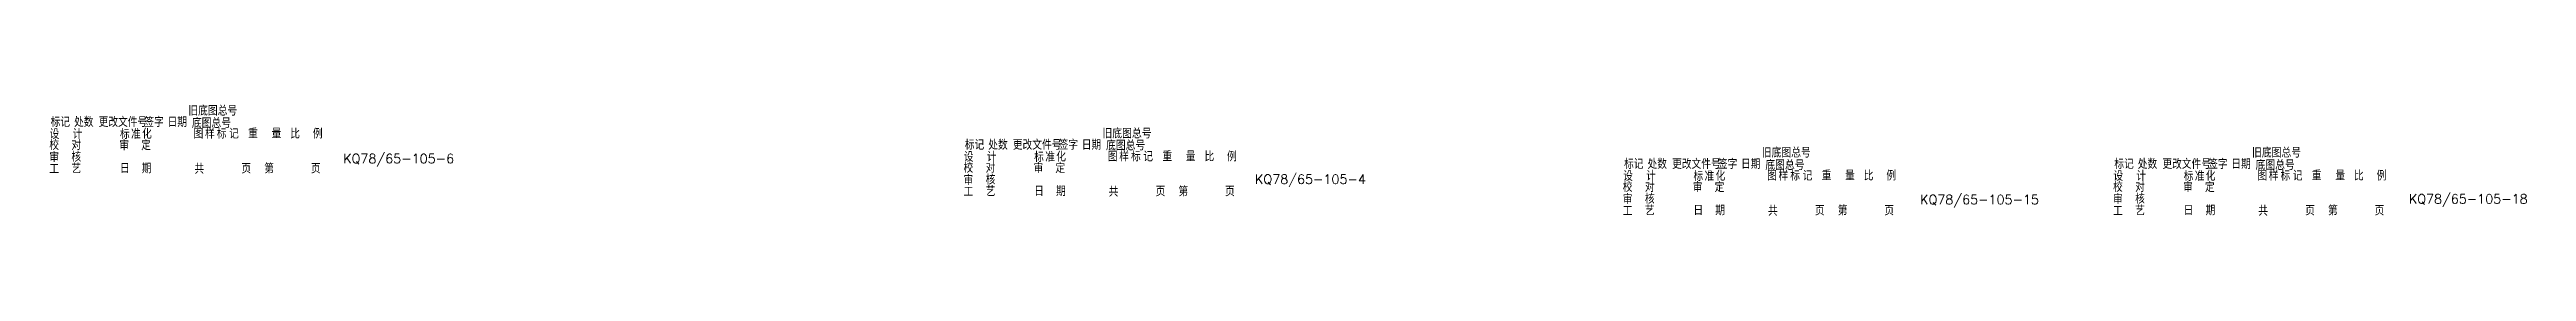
# Model space of a CAD drawing. Header units: millimetres. Extents: x 1188 to 14709, y -1491 to 2629.
# Drawn here: x 10301 to 11362, y 1021 to 1069 of the extents above; entities that cross this region are included whole.
import ezdxf

# ---------------------------------------------------------------- set-up
doc = ezdxf.new("R2010")
doc.units = ezdxf.units.MM
doc.layers.get('0').update_dxf_attribs({"lineweight": 50})
doc.layers.add('1', color=3, linetype='Continuous', lineweight=15)
doc.styles.add('GB2312', font='')
doc.styles.add('HZ', font='txt', dxfattribs={"width": 0.8, "bigfont": 'hztxt'})
doc.styles.add('HZTXT', font='txt', dxfattribs={"bigfont": 'HZTXT'})
doc.styles.get('GB2312').set_extended_font_data('FangSong_GB2312')

msp = doc.modelspace()

# ---------------------------------------------------------------- texts
at = {"color": 3, "char_height": 4, "attachment_point": 1, "style": 'GB2312'}
for s, insert, width in [('{\\Ftxt,hztxt|c134;KQ78/65-105-6}', (10426.32377, 1047.98918), 29.2746625), ('{\\Ftxt,hztxt|c134;KQ78/65-105-4}', (10816.88241, 1039.12218), 36.1292), ('{\\Ftxt,hztxt|c134;KQ78/65-105-15}', (11101.78923, 1030.36999), 36.1292), ('{\\Ftxt,hztxt|c134;KQ78/65-105-18}', (11311.11887, 1030.64408), 36.1292)]:
    msp.add_mtext(s, dxfattribs=dict(at, insert=insert, width=width))
at = {"layer": '1', "style": 'HZ', "width": 0.8}
for s, p in [('标记', (10300.97943, 1059.60054)), ('处数', (10311.02363, 1059.60054)), ('更改文件号', (10321.56145, 1059.60054)), ('签字', (10341.15623, 1059.60054)), ('日期', (10351.07794, 1059.60054)), ('校', (10300.42712, 1049.71877)), ('设', (10300.54961, 1054.46182)), ('对', (10309.90714, 1049.71877)), ('计', (10310.41566, 1054.46182)), ('审', (10330.42942, 1049.6194)), ('标', (10330.68367, 1054.37847)), ('准', (10335.43296, 1054.37847)), ('定', (10339.78696, 1049.6194)), ('化', (10340.1637, 1054.52545)), ('图', (10362.24695, 1054.60335)), ('样', (10367.14656, 1054.60335)), ('标', (10372.16866, 1054.60335)), ('记', (10377.43574, 1054.60335)), ('重', (10385.60047, 1054.67537)), ('量', (10395.65013, 1054.67537)), ('比', (10403.64865, 1054.60335)), ('例', (10413.32538, 1054.60335)), ('标记', (10692.58191, 1049.80266)), ('处数', (10702.62611, 1049.80266)), ('更改文件号', (10713.16393, 1049.80266)), ('签字', (10732.75871, 1049.80266)), ('日期', (10742.68042, 1049.80266)), ('工', (10300.42711, 1039.47029)), ('审', (10300.42711, 1044.49127)), ('核', (10309.90714, 1044.63824)), ('艺', (10309.90714, 1039.61727)), ('日', (10330.68367, 1039.7084)), ('期', (10340.04121, 1039.7084)), ('共', (10362.61442, 1039.46484)), ('页', (10382.70282, 1039.61182)), ('第', (10392.50204, 1039.61182)), ('页', (10412.46795, 1039.61182)), ('校', (10692.0296, 1039.9209)), ('设', (10692.15209, 1044.66395)), ('对', (10701.50963, 1039.9209)), ('计', (10702.01814, 1044.66395)), ('审', (10722.0319, 1039.82152)), ('标', (10722.28616, 1044.5806)), ('准', (10727.03545, 1044.5806)), ('定', (10731.38944, 1039.82152)), ('化', (10731.76619, 1044.72757)), ('图', (10753.84943, 1044.80548)), ('样', (10758.74904, 1044.80548)), ('标', (10763.77114, 1044.80548)), ('记', (10769.03822, 1044.80548)), ('重', (10777.20296, 1044.87749)), ('量', (10787.25261, 1044.87749)), ('比', (10795.25113, 1044.80548)), ('例', (10804.92786, 1044.80548)), ('设', (10974.5566, 1036.43266)), ('标记', (10974.98642, 1041.57137)), ('计', (10984.42265, 1036.43266)), ('处数', (10985.03062, 1041.57137)), ('更改文件号', (10995.56844, 1041.57137)), ('标', (11004.69067, 1036.3493)), ('准', (11009.43996, 1036.3493)), ('化', (11014.1707, 1036.49628)), ('签字', (11015.16322, 1041.57137)), ('日期', (11025.08493, 1041.57137)), ('图', (11036.25394, 1036.57419)), ('样', (11041.15355, 1036.57419)), ('标', (11046.17565, 1036.57419)), ('记', (11051.44273, 1036.57419)), ('重', (11059.60747, 1036.6462)), ('量', (11069.65712, 1036.6462)), ('比', (11077.65564, 1036.57419)), ('例', (11087.33237, 1036.57419)), ('设', (11184.5566, 1036.43266)), ('标记', (11184.98642, 1041.57137)), ('计', (11194.42265, 1036.43266)), ('处数', (11195.03062, 1041.57137)), ('更改文件号', (11205.56844, 1041.57137)), ('标', (11214.69067, 1036.3493)), ('准', (11219.43996, 1036.3493)), ('化', (11224.1707, 1036.49628)), ('签字', (11225.16322, 1041.57137)), ('日期', (11235.08493, 1041.57137)), ('图', (11246.25394, 1036.57419)), ('样', (11251.15355, 1036.57419)), ('标', (11256.17565, 1036.57419)), ('记', (11261.44273, 1036.57419)), ('重', (11269.60747, 1036.6462)), ('量', (11279.65712, 1036.6462)), ('比', (11287.65564, 1036.57419)), ('例', (11297.33237, 1036.57419)), ('工', (10692.0296, 1029.67241)), ('审', (10692.0296, 1034.69339)), ('核', (10701.50963, 1034.84037)), ('艺', (10701.50963, 1029.81939)), ('日', (10722.28616, 1029.91052)), ('期', (10731.6437, 1029.91052)), ('共', (10754.2169, 1029.66697)), ('页', (10774.3053, 1029.81394)), ('第', (10784.10452, 1029.81394)), ('页', (10804.07043, 1029.81394)), ('校', (10974.43411, 1031.68961)), ('审', (10974.43411, 1026.4621)), ('核', (10983.91414, 1026.60908)), ('对', (10983.91414, 1031.68961)), ('审', (11004.43641, 1031.59023)), ('定', (11013.79395, 1031.59023)), ('校', (11184.43411, 1031.68961)), ('审', (11184.43411, 1026.4621)), ('核', (11193.91414, 1026.60908)), ('对', (11193.91414, 1031.68961)), ('审', (11214.43641, 1031.59023)), ('定', (11223.79395, 1031.59023)), ('工', (10974.43411, 1021.44112)), ('艺', (10983.91414, 1021.5881)), ('日', (11004.69067, 1021.67923)), ('期', (11014.04821, 1021.67923)), ('共', (11036.62141, 1021.43568)), ('页', (11056.70981, 1021.58265)), ('第', (11066.50903, 1021.58265)), ('页', (11086.47494, 1021.58265)), ('工', (11184.43411, 1021.44112)), ('艺', (11193.91414, 1021.5881)), ('日', (11214.69067, 1021.67923)), ('期', (11224.04821, 1021.67923)), ('共', (11246.62141, 1021.43568)), ('页', (11266.70981, 1021.58265)), ('第', (11276.50903, 1021.58265)), ('页', (11296.47494, 1021.58265))]:
    msp.add_text(s, height=4, dxfattribs=at).set_placement(p)
at = {"layer": '1', "style": 'HZTXT'}
for s, p in [('旧底图总号', (10359.95158, 1064.46779)), ('底图总号', (10361.47712, 1059.13109)), ('旧底图总号', (10751.55407, 1054.66991)), ('底图总号', (10753.07961, 1049.547)), ('旧底图总号', (11033.95858, 1046.43862)), ('旧底图总号', (11243.95858, 1046.43862)), ('底图总号', (11035.48412, 1041.10193)), ('底图总号', (11245.48412, 1041.10193))]:
    msp.add_text(s, height=4, dxfattribs=at).set_placement(p)

doc.saveas('drawing.dxf')
